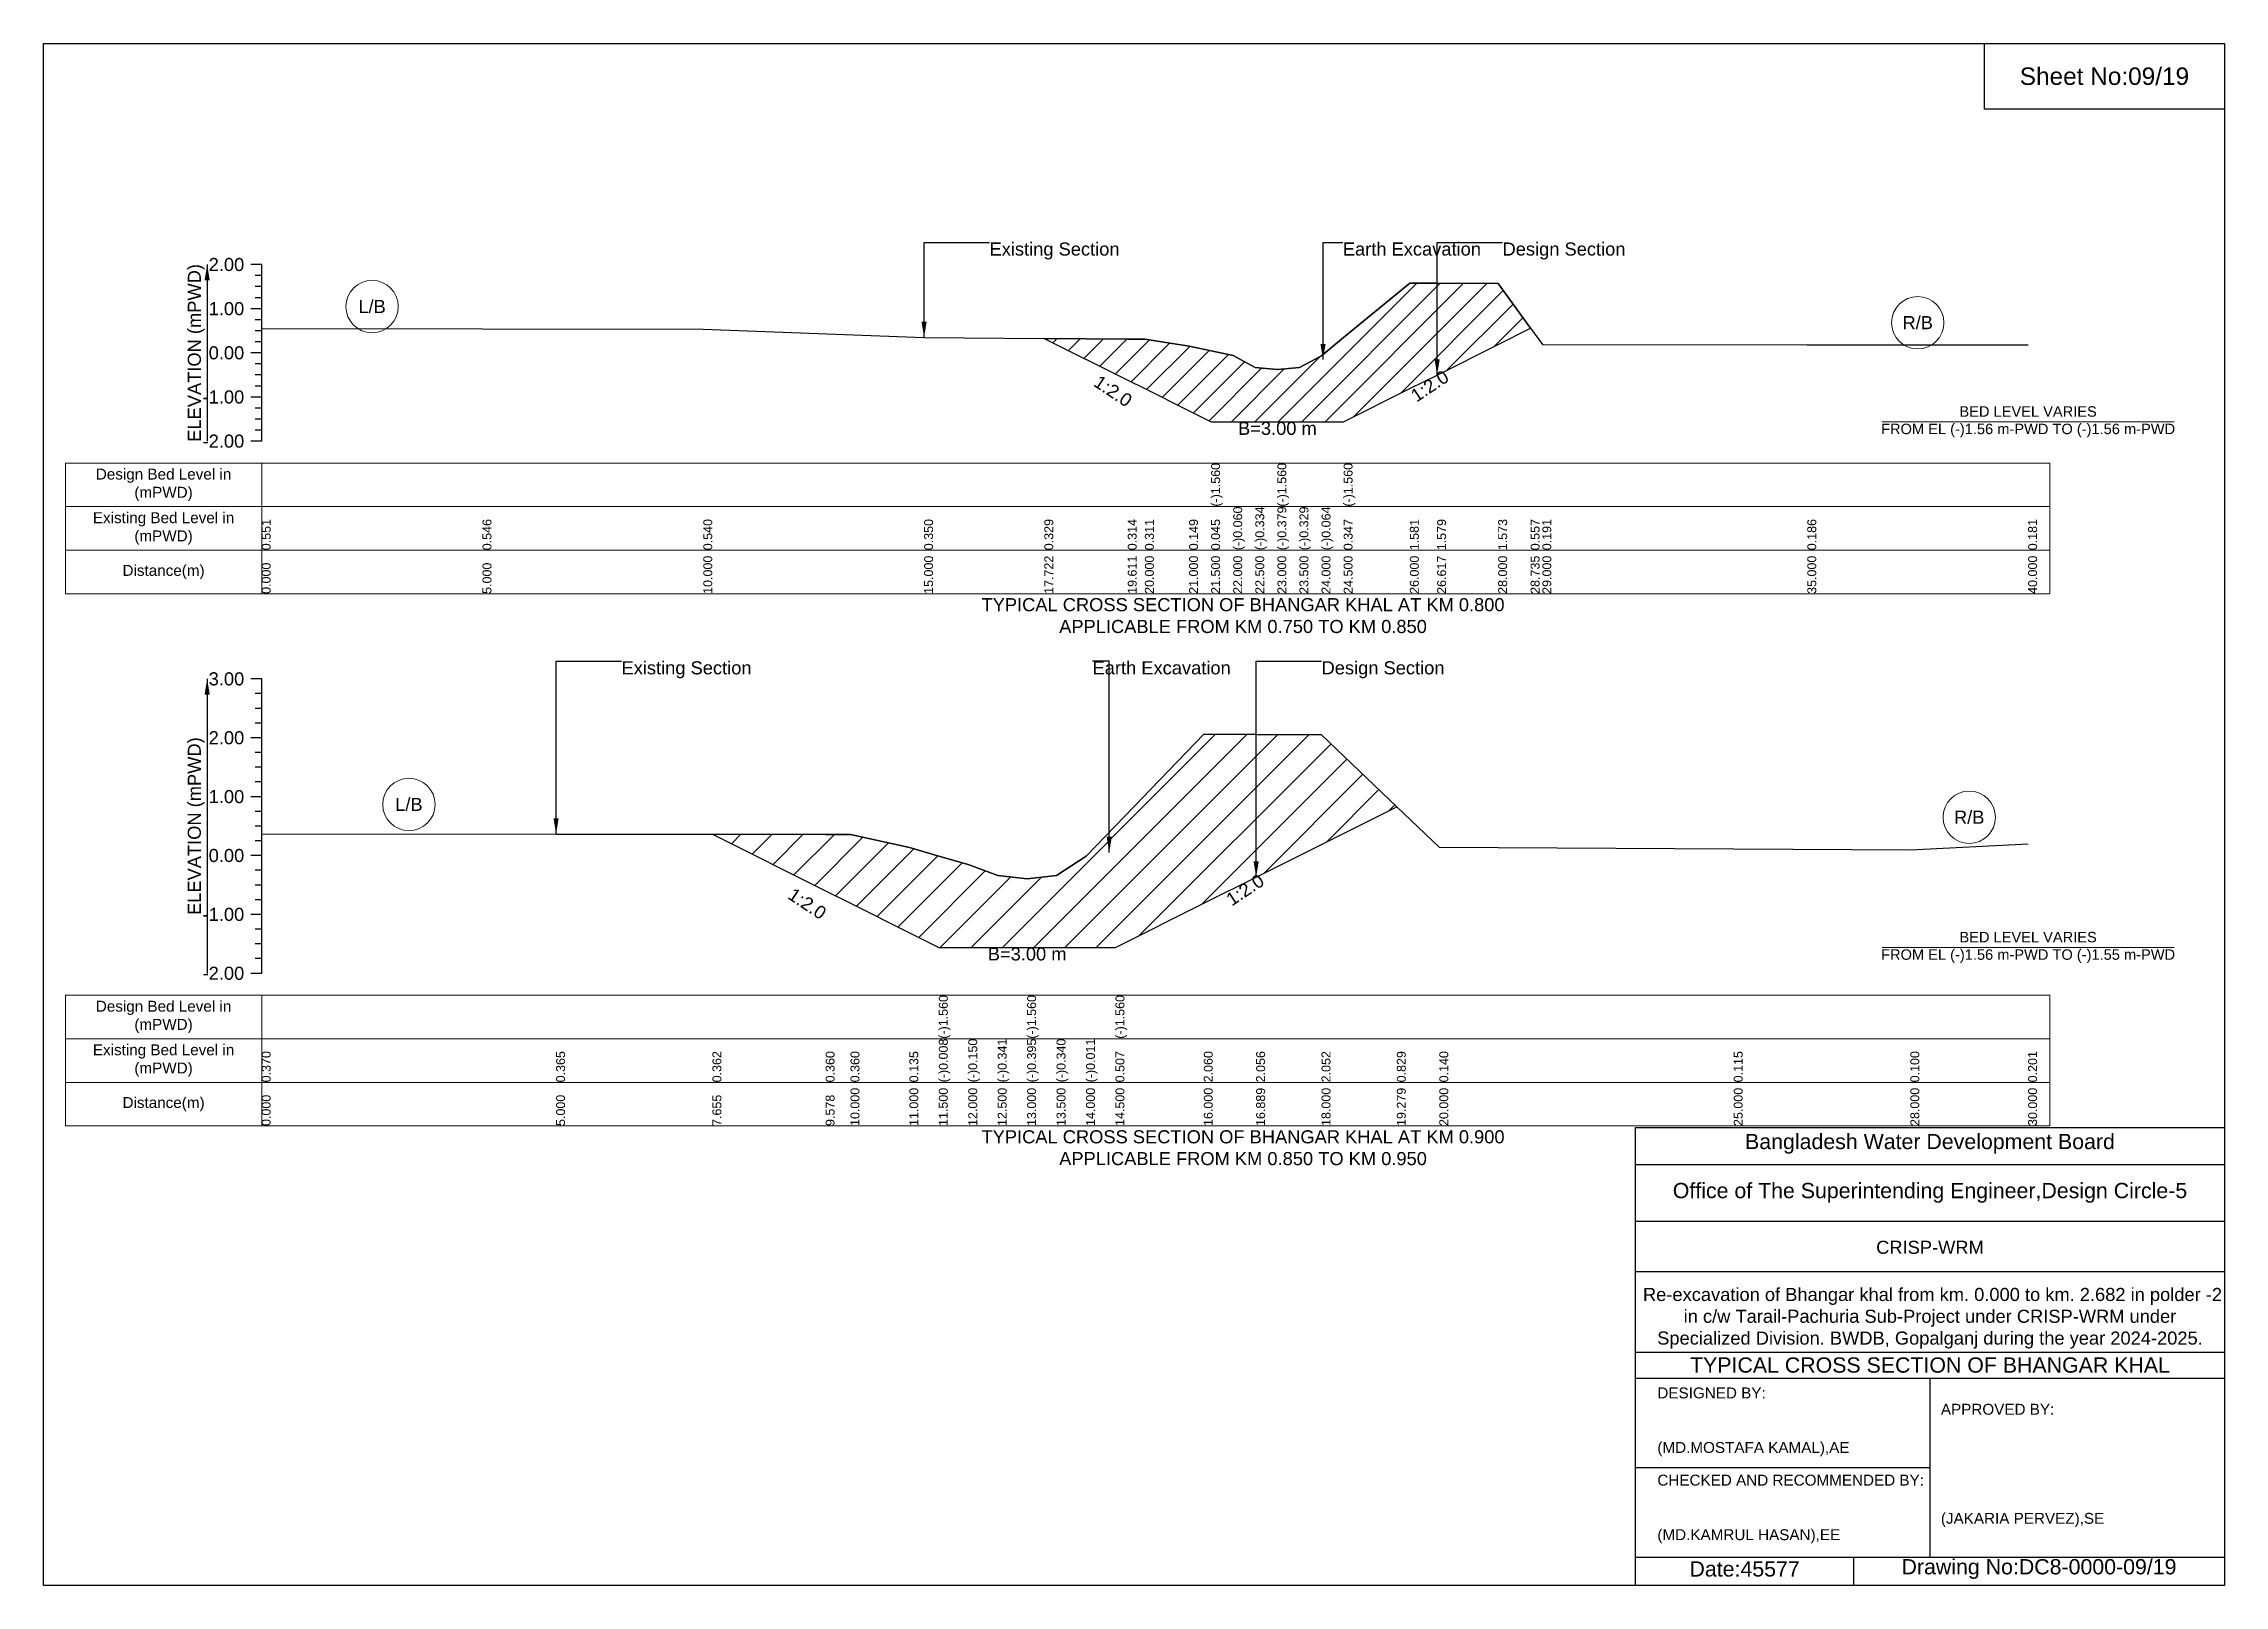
# Model space of a CAD drawing. Header units: inches. Extents: x 91000 to 288000, y -13659 to 0.
# Drawn here: x 180000 to 188000, y -5656 to 0 of the extents above; entities that cross this region are included whole.
import ezdxf

# ---------------------------------------------------------------- set-up
doc = ezdxf.new("R2010")
doc.units = ezdxf.units.IN
doc.header["$LTSCALE"] = 7
doc.header["$MEASUREMENT"] = 0
for name, color, linetype, lineweight in [('Cross section Data Border', 7, 'Continuous', 9), ('Cross Section Labels', 7, 'Continuous', 9), ('Existing_Bed_Level for Xsection', 7, 'Continuous', 25)]:
    doc.layers.add(name, color=color, linetype=linetype, lineweight=lineweight)
doc.styles.get("Standard").update_dxf_attribs({"font": 'arial.ttf'})
doc.dimstyles.get("Standard").update_dxf_attribs({"dimtxt": 0.18, "dimasz": 0.18, "dimexe": 0.18, "dimexo": 0.0625, "dimgap": 0.09, "dimtad": 0, "dimtih": 1, "dimtoh": 1, "dimdec": 4, "dimzin": 0, "dimdsep": 46, "dimtxsty": 'Standard', "dimcen": 0.09, "dimadec": 0, "dimazin": 0, "dimtfac": 1, "dimtdec": 4, "dimtofl": 0, "dimtmove": 0, "dimatfit": 3, "dimfxl": 1, "dimtolj": 1, "dimtzin": 0, "dimarcsym": 0})

msp = doc.modelspace()

# ---------------------------------------------------------------- texts
at = {"attachment_point": 5}
for s, insert, char_height in [('Sheet No:09/19', (187560, -120), 64), ('Bangladesh Water Development Board', (186920, -4036), 56), ('Office of The Superintending Engineer,Design Circle-5', (186920, -4216), 56)]:
    msp.add_mtext(s, dxfattribs=dict(at, insert=insert, char_height=char_height))
for s, insert, char_height, width, attachment_point in [('CRISP-WRM', (186920, -4416), 48, 2240, 5), (' Re-excavation of Bhangar khal from km. 0.000 to km. 2.682 in polder -2 in c/w Tarail-Pachuria Sub-Project under CRISP-WRM under Specialized Division. BWDB, Gopalganj during the year 2024-2025.', (186920, -4676), 48, 2160, 5), ('TYPICAL CROSS SECTION OF BHANGAR KHAL', (186920, -4848), 56, 2240, 5), ('DESIGNED BY:^J^J^J(MD.MOSTAFA KAMAL),AE', (185920, -5056), 40, 1120, 4), ('APPROVED BY:^J^J^J^J^J^J(JAKARIA PERVEZ),SE', (186960, -5216), 40, 1120, 4), ('CHECKED AND RECOMMENDED BY:^J^J^J(MD.KAMRUL HASAN),EE', (185920, -5376), 40, 1120, 4), ('Date:45577', (186240, -5596), 56, 1120, 5), ('Drawing No:DC8-0000-09/19', (187320, -5596), 56, 1760, 5)]:
    msp.add_mtext(s, dxfattribs=dict(insert=insert, char_height=char_height, width=width, attachment_point=attachment_point))
at = {"layer": 'Cross section Data Border', "char_height": 40, "width": 640, "attachment_point": 5}
for s, insert in [('Design Bed Level in (mPWD)', (180440, -1618.6)), ('Existing Bed Level in (mPWD)', (180440, -1778.6)), ('Distance(m)', (180440, -1938.6)), ('Design Bed Level in (mPWD)', (180440, -3570.7)), ('Existing Bed Level in (mPWD)', (180440, -3730.7)), ('Distance(m)', (180440, -3890.7))]:
    msp.add_mtext(s, dxfattribs=dict(at, insert=insert))
at = {"layer": 'Cross Section Labels'}
for s, insert, char_height, attachment_point in [('Existing Section', (183470, -729.6), 48, 1), ('Earth Excavation', (184766, -729.6), 48, 1), ('Design Section', (185352, -729.6), 48, 1), ('L/B', (181205, -964.7), 48, 5), ('R/B', (186875, -1023.9), 48, 5), ('BED LEVEL VARIES ^JFROM EL (-)1.56 m-PWD TO (-)1.56 m-PWD', (187280, -1387.3), 38.4, 5), ('B=3.00 m', (184526, -1387.3), 48, 2), ('TYPICAL CROSS SECTION OF BHANGAR KHAL AT KM 0.800^JAPPLICABLE FROM KM 0.750 TO KM 0.850', (184400, -2098.6), 48, 5), ('Existing Section', (182120, -2265.9), 48, 1), ('Earth Excavation', (183848, -2265.9), 48, 1), ('Design Section', (184688.1, -2265.9), 48, 1), ('L/B', (181340, -2791.3), 48, 5), ('R/B', (187064, -2838.2), 48, 5), ('BED LEVEL VARIES ^JFROM EL (-)1.56 m-PWD TO (-)1.55 m-PWD', (187280, -3315.6), 38.4, 5), ('B=3.00 m', (183608, -3315.6), 48, 2), ('TYPICAL CROSS SECTION OF BHANGAR KHAL AT KM 0.900^JAPPLICABLE FROM KM 0.850 TO KM 0.950', (184400, -4050.7), 48, 5)]:
    msp.add_mtext(s, dxfattribs=dict(at, insert=insert, char_height=char_height, attachment_point=attachment_point))
at = {"layer": 'Cross Section Labels', "char_height": 48, "attachment_point": 2}
for insert, rotation in [((185071.5, -1236.1), 33.69007), ((183936.5, -1254.6), 326.30993), ((182814.8, -3135), 326.30993), ((184394.1, -3084.6), 33.69007)]:
    msp.add_mtext('1:2.0', dxfattribs=dict(at, insert=insert, rotation=rotation))
at = {"layer": 'Existing_Bed_Level for Xsection', "char_height": 48, "attachment_point": 6}
for s, insert in [('2.00', (180736, -810.6)), ('1.00', (180736, -972.6)), ('0.00', (180736, -1134.6)), ('-1.00', (180736, -1296.6)), ('-2.00', (180736, -1458.6)), ('3.00', (180736, -2330.7)), ('2.00', (180736, -2546.7)), ('1.00', (180736, -2762.7)), ('0.00', (180736, -2978.7)), ('-1.00', (180736, -3194.7)), ('-2.00', (180736, -3410.7))]:
    msp.add_mtext(s, dxfattribs=dict(at, insert=insert))
at = {"layer": 'Existing_Bed_Level for Xsection', "rotation": 90}
for s, insert, char_height, attachment_point in [('ELEVATION (mPWD)', (180560, -1134.6), 48, 5), ('(-)1.560', (184283, -1698.6), 32.8, 1), ('(-)1.560', (184526, -1698.6), 32.8, 1), ('(-)1.560', (184769, -1698.6), 32.8, 1), ('0.551', (180800, -1858.6), 32.8, 1), ('0.546', (181610, -1858.6), 32.8, 1), ('0.540', (182420, -1858.6), 32.8, 1), ('0.350', (183230, -1858.6), 32.8, 1), ('0.329', (183671, -1858.6), 32.8, 1), ('0.314', (183977, -1858.6), 32.8, 1), ('0.311', (184040, -1858.6), 32.8, 1), ('0.149', (184202, -1858.6), 32.8, 1), ('0.045', (184283, -1858.6), 32.8, 1), ('(-)0.060', (184364, -1858.6), 32.8, 1), ('(-)0.334', (184445, -1858.6), 32.8, 1), ('(-)0.379', (184526, -1858.6), 32.8, 1), ('(-)0.329', (184607, -1858.6), 32.8, 1), ('(-)0.064', (184688, -1858.6), 32.8, 1), ('0.347', (184769, -1858.6), 32.8, 1), ('1.581', (185012, -1858.6), 32.8, 1), ('1.579', (185112, -1858.6), 32.8, 1), ('1.573', (185336, -1858.6), 32.8, 1), ('0.557', (185455, -1858.6), 32.8, 1), ('0.191', (185498, -1858.6), 32.8, 1), ('0.186', (186470, -1858.6), 32.8, 1), ('0.181', (187280, -1858.6), 32.8, 1), ('0.000', (180800, -2018.6), 32.8, 1), ('5.000', (181610, -2018.6), 32.8, 1), ('10.000', (182420, -2018.6), 32.8, 1), ('15.000', (183230, -2018.6), 32.8, 1), ('17.722', (183671, -2018.6), 32.8, 1), ('19.611', (183977, -2018.6), 32.8, 1), ('20.000', (184040, -2018.6), 32.8, 1), ('21.000', (184202, -2018.6), 32.8, 1), ('21.500', (184283, -2018.6), 32.8, 1), ('22.000', (184364, -2018.6), 32.8, 1), ('22.500', (184445, -2018.6), 32.8, 1), ('23.000', (184526, -2018.6), 32.8, 1), ('23.500', (184607, -2018.6), 32.8, 1), ('24.000', (184688, -2018.6), 32.8, 1), ('24.500', (184769, -2018.6), 32.8, 1), ('26.000', (185012, -2018.6), 32.8, 1), ('26.617', (185112, -2018.6), 32.8, 1), ('28.000', (185336, -2018.6), 32.8, 1), ('28.735', (185455, -2018.6), 32.8, 1), ('29.000', (185498, -2018.6), 32.8, 1), ('35.000', (186470, -2018.6), 32.8, 1), ('40.000', (187280, -2018.6), 32.8, 1), ('ELEVATION (mPWD)', (180560, -2870.7), 48, 5), ('(-)1.560', (183284, -3650.7), 32.8, 1), ('(-)1.560', (183608, -3650.7), 32.8, 1), ('(-)1.560', (183932, -3650.7), 32.8, 1), ('(-)0.008', (183284, -3810.7), 32.8, 1), ('(-)0.150', (183392, -3810.7), 32.8, 1), ('(-)0.341', (183500, -3810.7), 32.8, 1), ('(-)0.395', (183608, -3810.7), 32.8, 1), ('(-)0.340', (183716, -3810.7), 32.8, 1), ('(-)0.011', (183824, -3810.7), 32.8, 1), ('0.370', (180800, -3810.7), 32.8, 1), ('0.365', (181880, -3810.7), 32.8, 1), ('0.362', (182453.5, -3810.7), 32.8, 1), ('0.360', (182868.8, -3810.7), 32.8, 1), ('0.360', (182960, -3810.7), 32.8, 1), ('0.135', (183176, -3810.7), 32.8, 1), ('0.507', (183932, -3810.7), 32.8, 1), ('2.060', (184256, -3810.7), 32.8, 1), ('2.056', (184448.1, -3810.7), 32.8, 1), ('2.052', (184688, -3810.7), 32.8, 1), ('0.829', (184964.2, -3810.7), 32.8, 1), ('0.140', (185120, -3810.7), 32.8, 1), ('0.115', (186200, -3810.7), 32.8, 1), ('0.100', (186848, -3810.7), 32.8, 1), ('0.201', (187280, -3810.7), 32.8, 1), ('10.000', (182960, -3970.7), 32.8, 1), ('11.000', (183176, -3970.7), 32.8, 1), ('11.500', (183284, -3970.7), 32.8, 1), ('12.000', (183392, -3970.7), 32.8, 1), ('12.500', (183500, -3970.7), 32.8, 1), ('13.000', (183608, -3970.7), 32.8, 1), ('13.500', (183716, -3970.7), 32.8, 1), ('14.000', (183824, -3970.7), 32.8, 1), ('14.500', (183932, -3970.7), 32.8, 1), ('16.000', (184256, -3970.7), 32.8, 1), ('16.889', (184448.1, -3970.7), 32.8, 1), ('18.000', (184688, -3970.7), 32.8, 1), ('19.279', (184964.2, -3970.7), 32.8, 1), ('20.000', (185120, -3970.7), 32.8, 1), ('25.000', (186200, -3970.7), 32.8, 1), ('28.000', (186848, -3970.7), 32.8, 1), ('30.000', (187280, -3970.7), 32.8, 1), ('0.000', (180800, -3970.7), 32.8, 1), ('5.000', (181880, -3970.7), 32.8, 1), ('7.655', (182453.5, -3970.7), 32.8, 1), ('9.578', (182868.8, -3970.7), 32.8, 1)]:
    msp.add_mtext(s, dxfattribs=dict(at, insert=insert, char_height=char_height, attachment_point=attachment_point))

# ---------------------------------------------------------------- hatches: boundary and pattern name
at = {"layer": 'Existing_Bed_Level for Xsection'}
h = msp.add_hatch(dxfattribs=at)
h.set_pattern_fill('ANSI31', color=256, scale=486, style=0)
h.paths.add_polyline_path([(183671, -1081.3), (183977, -1234.3), (184040, -1265.8), (184202, -1346.8), (184283, -1387.3), (184364, -1387.3), (184445, -1387.3), (184526, -1387.3), (184607, -1387.3), (184688, -1387.3), (184769, -1387.3), (185012, -1265.8), (185112, -1215.8), (185336, -1103.8), (185455, -1044.3), (185336, -879.8), (185112, -878.9), (185012, -878.5), (184769, -1078.3), (184688, -1145), (184607, -1187.9), (184526, -1196), (184445, -1188.7), (184364, -1144.3), (184283, -1127.4), (184202, -1110.5), (184040, -1084.2), (183977, -1083.7)])
h = msp.add_hatch(dxfattribs=at)
h.set_pattern_fill('ANSI31', color=256, scale=648, style=0)
h.paths.add_polyline_path([(182453.5, -2900.4), (182868.8, -3108), (182960, -3153.6), (183176, -3261.6), (183284, -3315.6), (183392, -3315.6), (183500, -3315.6), (183608, -3315.6), (183716, -3315.6), (183824, -3315.6), (183932, -3315.6), (184256, -3153.6), (184448.1, -3057.6), (184688, -2937.6), (184964.2, -2799.5), (184688, -2535.4), (184448.1, -2534.5), (184256, -2533.7), (183932, -2869.2), (183824, -2981.1), (183716, -3052.1), (183608, -3064), (183500, -3052.3), (183392, -3011.1), (183284, -2980.3), (183176, -2949.5), (182960, -2900.9), (182868.8, -2900.8)])

# ---------------------------------------------------------------- linework, layer by layer
for points in [[(180000, 0), (188000, 0), (188000, -5656), (180000, -5656)], [(187120, 0), (188000, 0), (188000, -240), (187120, -240)]]:
    msp.add_lwpolyline(points, close=True)
for points in [[(185840, -5656), (185840, -3976), (188000, -3976)], [(185840, -4112), (188000, -4112)], [(185840, -4320), (188000, -4320)], [(185840, -4504), (188000, -4504)], [(185840, -4800), (188000, -4800)], [(185840, -4896), (188000, -4896)], [(186920, -4896), (186920, -5552)], [(185840, -5224), (186920, -5224)], [(185840, -5552), (188000, -5552)], [(186640, -5552), (186640, -5656)]]:
    msp.add_lwpolyline(points)
at = {"layer": 'Cross section Data Border'}
for points in [[(180080, -1538.6), (187360, -1538.6), (187360, -2018.6), (180080, -2018.6)], [(180080, -3490.7), (187360, -3490.7), (187360, -3970.7), (180080, -3970.7)]]:
    msp.add_lwpolyline(points, close=True, dxfattribs=at)
for points in [[(180800, -1538.6), (180800, -2018.6)], [(180080, -1698.6), (187360, -1698.6)], [(180080, -1858.6), (187360, -1858.6)], [(180800, -3490.7), (180800, -3970.7)], [(180080, -3650.7), (187360, -3650.7)], [(180080, -3810.7), (187360, -3810.7)]]:
    msp.add_lwpolyline(points, dxfattribs=at)
at = {"layer": 'Cross Section Labels'}
for points in [[(186744.2, -1387.3), (187815.8, -1387.3)], [(186744.2, -3315.6), (187815.8, -3315.6)]]:
    msp.add_lwpolyline(points, dxfattribs=at)
for centre in [(181205, -964.7), (186875, -1023.9), (181340, -2791.3), (187064, -2838.2)]:
    msp.add_circle(centre, 96, dxfattribs=at)
at = {"layer": 'Existing_Bed_Level for Xsection'}
for points in [[(180800, -810.6), (180760, -810.6)], [(180800, -851.1), (180776, -851.1)], [(180800, -1458.6), (180800, -1296.6), (180800, -1134.6), (180800, -972.6), (180800, -810.6)], [(180800, -1045.3), (181610, -1046.2), (182420, -1047.1), (183230, -1077.9), (183671, -1081.3), (183977, -1083.7), (184040, -1084.2), (184202, -1110.5), (184283, -1127.4), (184283, -1127.4), (184364, -1144.3), (184445, -1188.7), (184526, -1196), (184526, -1196), (184607, -1187.9), (184688, -1145), (184769, -1078.3), (184769, -1078.3), (185012, -878.5), (185112, -878.9), (185336, -879.8), (185455, -1044.3), (185498, -1103.7), (186470, -1104.5), (187280, -1105.3)], [(180800, -891.6), (180776, -891.6)], [(180800, -932.1), (180776, -932.1)], [(180800, -972.6), (180760, -972.6)], [(180800, -1013.1), (180776, -1013.1)], [(180800, -1053.6), (180776, -1053.6)], [(180800, -1094.1), (180776, -1094.1)], [(180800, -1134.6), (180760, -1134.6)], [(180800, -1175.1), (180776, -1175.1)], [(180800, -1215.6), (180776, -1215.6)], [(180800, -1256.1), (180776, -1256.1)], [(180800, -1296.6), (180760, -1296.6)], [(180800, -1337.1), (180776, -1337.1)], [(180800, -1377.6), (180776, -1377.6)], [(180800, -1418.1), (180776, -1418.1)], [(180800, -1458.6), (180760, -1458.6)], [(180800, -2330.7), (180760, -2330.7)], [(180800, -2384.7), (180776, -2384.7)], [(180800, -3410.7), (180800, -3194.7), (180800, -2978.7), (180800, -2762.7), (180800, -2546.7), (180800, -2330.7)], [(180800, -2438.7), (180776, -2438.7)], [(180800, -2546.7), (180760, -2546.7)], [(180800, -2492.7), (180776, -2492.7)], [(180800, -2898.8), (181880, -2899.8), (182453.5, -2900.4), (182868.8, -2900.8), (182960, -2900.9), (183176, -2949.5), (183284, -2980.3), (183284, -2980.3), (183392, -3011.1), (183500, -3052.3), (183608, -3064), (183608, -3064), (183716, -3052.1), (183824, -2981.1), (183932, -2869.2), (183932, -2869.2), (184256, -2533.7), (184448.1, -2534.5), (184688, -2535.4), (184964.2, -2799.5), (185120, -2948.4), (186200, -2953.8), (186848, -2957.1), (187280, -2935.3)], [(180800, -2600.7), (180776, -2600.7)], [(180800, -2654.7), (180776, -2654.7)], [(180800, -2708.7), (180776, -2708.7)], [(180800, -2762.7), (180760, -2762.7)], [(180800, -2816.7), (180776, -2816.7)], [(180800, -2870.7), (180776, -2870.7)], [(180800, -2924.7), (180776, -2924.7)], [(180800, -2978.7), (180760, -2978.7)], [(180800, -3032.7), (180776, -3032.7)], [(180800, -3086.7), (180776, -3086.7)], [(180800, -3194.7), (180760, -3194.7)], [(180800, -3140.7), (180776, -3140.7)], [(180800, -3248.7), (180776, -3248.7)], [(180800, -3302.7), (180776, -3302.7)], [(180800, -3356.7), (180776, -3356.7)], [(180800, -3410.7), (180760, -3410.7)]]:
    msp.add_lwpolyline(points, dxfattribs=at)
for points in [[(183671, -1081.3), (183671, -1081.3), (183977, -1234.3), (184040, -1265.8), (184202, -1346.8), (184283, -1387.3), (184283, -1387.3), (184364, -1387.3), (184445, -1387.3), (184526, -1387.3), (184526, -1387.3), (184607, -1387.3), (184688, -1387.3), (184769, -1387.3), (184769, -1387.3), (185012, -1265.8), (185112, -1215.8), (185336, -1103.8), (185455, -1044.3), (185455, -1044.3), (185455, -1044.3), (185336, -879.8), (185112, -878.9), (185012, -878.5), (184769, -1078.3), (184769, -1078.3), (184688, -1145), (184607, -1187.9), (184526, -1196), (184526, -1196), (184445, -1188.7), (184364, -1144.3), (184283, -1127.4), (184283, -1127.4), (184202, -1110.5), (184040, -1084.2), (183977, -1083.7), (183671, -1081.3)], [(182453.5, -2900.4), (182868.8, -3108), (182960, -3153.6), (183176, -3261.6), (183284, -3315.6), (183284, -3315.6), (183392, -3315.6), (183500, -3315.6), (183608, -3315.6), (183608, -3315.6), (183716, -3315.6), (183824, -3315.6), (183932, -3315.6), (183932, -3315.6), (184256, -3153.6), (184448.1, -3057.6), (184688, -2937.6), (184964.2, -2799.5), (184964.2, -2799.5), (184964.2, -2799.5), (184688, -2535.4), (184448.1, -2534.5), (184256, -2533.7), (183932, -2869.2), (183932, -2869.2), (183824, -2981.1), (183716, -3052.1), (183608, -3064), (183608, -3064), (183500, -3052.3), (183392, -3011.1), (183284, -2980.3), (183284, -2980.3), (183176, -2949.5), (182960, -2900.9), (182868.8, -2900.8)]]:
    msp.add_lwpolyline(points, close=True, dxfattribs=at)

msp.set_redraw_order([(e.dxf.handle, doc.entitydb.next_handle()) for e in msp.query("TEXT MTEXT ATTDEF DIMENSION ARC_DIMENSION")])  # texts and dimensions are drawn at this point

# ---------------------------------------------------------------- leaders
at = {"layer": 'Cross Section Labels', "annotation_type": 0, "has_hookline": 1, "hookline_direction": 0}
for points, text_width in [([(183230, -1077.9), (183230, -729.6), (183469.9, -729.6)], 467.2), ([(184693.4, -1159.2), (184693.4, -729.6), (184765.9, -729.6)], 497), ([(185112, -1215.8), (185112, -729.6), (185351.9, -729.6)], 441.2), ([(181880, -2899.8), (181880, -2265.9), (182119.9, -2265.9)], 467.2), ([(183909.1, -2966.9), (183909.1, -2265.9), (183847.9, -2265.9)], 497), ([(184448.1, -3057.6), (184448.1, -2265.9), (184688, -2265.9)], 441.2)]:
    msp.add_leader(points, dimstyle='Standard', override={"dimasz": 57.6}, dxfattribs=dict(at, text_width=text_width))
at = {"layer": 'Existing_Bed_Level for Xsection'}
for points in [[(180600, -810.6), (180600, -1458.6)], [(180600, -2330.7), (180600, -3410.7)]]:
    msp.add_leader(points, dimstyle='Standard', override={"dimasz": 57.6}, dxfattribs=at)

doc.saveas('drawing.dxf')
